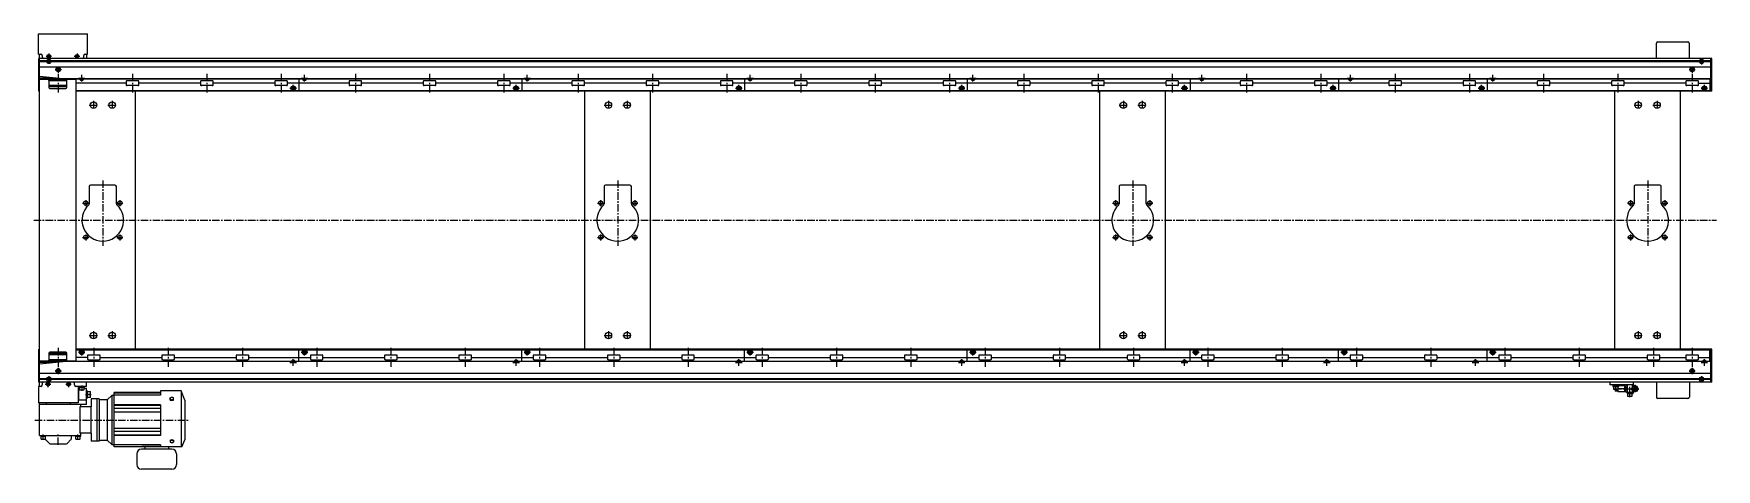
# Model space of a CAD drawing. Extents: x -10 to 4808, y -8 to 1201.
# Drawn here: x 360 to 3951, y 273 to 1201 of the extents above; entities that cross this region are included whole.
import ezdxf

# ---------------------------------------------------------------- set-up
doc = ezdxf.new("R2010")
doc.units = 0
doc.header["$LTSCALE"] = 0.5
doc.linetypes.add('CENTER', pattern=[50.8, 31.75, -6.35, 6.35, -6.35])
doc.layers.add('MSM_CENTER', color=1, linetype='CENTER')
doc.layers.add('MSM_CONTINUOUS', color=7, linetype='CONTINUOUS')

msp = doc.modelspace()

# ---------------------------------------------------------------- linework, layer by layer
at = {"layer": 'MSM_CENTER'}
for p, q in [((386.5, 1152.9), (398.1, 1152.9)), ((392.3, 1158.7), (392.3, 1135.3)), ((446.5, 1152.9), (458.1, 1152.9)), ((452.3, 1158.7), (452.3, 1147.1)), ((385.5, 1142), (399, 1142)), ((405.5, 1124.5), (419, 1124.5)), ((412.3, 1131.3), (412.3, 1117.8)), ((412.3, 1115.5), (412.3, 1075.5)), ((462.3, 1099.2), (462.3, 1113.2)), ((570.8, 1115.5), (570.8, 1075.5)), ((729.3, 1115.5), (729.3, 1075.5)), ((887.8, 1115.5), (887.8, 1075.5)), ((937.8, 1099.2), (937.8, 1113.2)), ((1046.3, 1115.5), (1046.3, 1075.5)), ((1204.8, 1115.5), (1204.8, 1075.5)), ((1363.3, 1115.5), (1363.3, 1075.5)), ((1413.3, 1099.2), (1413.3, 1113.2)), ((1521.8, 1115.5), (1521.8, 1075.5)), ((1680.3, 1115.5), (1680.3, 1075.5)), ((1838.8, 1115.5), (1838.8, 1075.5)), ((1888.8, 1099.2), (1888.8, 1113.2)), ((1997.2, 1115.5), (1997.2, 1075.5)), ((2155.8, 1115.5), (2155.8, 1075.5)), ((2314.3, 1115.5), (2314.3, 1075.5)), ((2364.3, 1099.2), (2364.3, 1113.2)), ((2472.8, 1115.5), (2472.8, 1075.5)), ((2631.3, 1115.5), (2631.3, 1075.5)), ((2789.8, 1115.5), (2789.8, 1075.5)), ((2852.8, 1099.2), (2852.8, 1113.2)), ((2948.3, 1115.5), (2948.3, 1075.5)), ((3106.8, 1115.5), (3106.8, 1075.5)), ((3169.8, 1099.2), (3169.8, 1113.2)), ((3265.3, 1115.5), (3265.3, 1075.5)), ((3423.8, 1115.5), (3423.8, 1075.5)), ((3473.8, 1099.2), (3473.8, 1113.2)), ((3582.3, 1115.5), (3582.3, 1075.5)), ((3740.7, 1115.5), (3740.7, 1075.5)), ((3892.5, 1124.5), (3906, 1124.5)), ((3899.3, 1131.3), (3899.3, 1117.8)), ((3899.3, 1115.5), (3899.3, 1075.5)), ((3912.5, 1142), (3926, 1142)), ((3919.3, 1148.8), (3919.3, 1135.3)), ((455.3, 1106.2), (469.3, 1106.2)), ((906.8, 1084.8), (920.8, 1084.8)), ((913.8, 1077.7), (913.8, 1091.8)), ((930.8, 1106.2), (944.8, 1106.2)), ((1382.3, 1084.8), (1396.3, 1084.8)), ((1389.3, 1077.7), (1389.3, 1091.8)), ((1406.3, 1106.2), (1420.3, 1106.2)), ((1857.8, 1084.8), (1871.8, 1084.8)), ((1864.8, 1077.7), (1864.8, 1091.8)), ((1881.8, 1106.2), (1895.8, 1106.2)), ((2333.3, 1084.8), (2347.3, 1084.8)), ((2340.3, 1077.7), (2340.3, 1091.8)), ((2357.3, 1106.2), (2371.3, 1106.2)), ((2808.8, 1084.8), (2822.8, 1084.8)), ((2815.8, 1077.7), (2815.8, 1091.8)), ((2845.8, 1106.2), (2859.8, 1106.2)), ((3125.8, 1084.8), (3139.8, 1084.8)), ((3132.8, 1077.7), (3132.8, 1091.8)), ((3162.8, 1106.2), (3176.8, 1106.2)), ((3442.8, 1084.8), (3456.8, 1084.8)), ((3449.8, 1077.7), (3449.8, 1091.8)), ((3466.8, 1106.2), (3480.8, 1106.2)), ((3918.3, 1084.8), (3932.3, 1084.8)), ((3925.3, 1077.7), (3925.3, 1091.8)), ((478.3, 1048.9), (496.3, 1048.9)), ((487.3, 1057.9), (487.3, 1039.9)), ((518.3, 1048.9), (536.3, 1048.9)), ((527.3, 1057.9), (527.3, 1039.9)), ((1577.3, 1048.9), (1595.3, 1048.9)), ((1586.3, 1057.9), (1586.3, 1039.9)), ((1617.3, 1048.9), (1635.3, 1048.9)), ((1626.3, 1057.9), (1626.3, 1039.9)), ((2676.3, 1048.9), (2694.3, 1048.9)), ((2685.3, 1057.9), (2685.3, 1039.9)), ((2716.3, 1048.9), (2734.3, 1048.9)), ((2725.3, 1057.9), (2725.3, 1039.9)), ((3775.3, 1048.9), (3793.3, 1048.9)), ((3784.3, 1057.9), (3784.3, 1039.9)), ((3815.3, 1048.9), (3833.3, 1048.9)), ((3824.3, 1057.9), (3824.3, 1039.9)), ((507.3, 888.4), (507.3, 748.9)), ((1606.3, 888.4), (1606.3, 748.9)), ((2705.3, 888.4), (2705.3, 748.9)), ((3804.3, 888.4), (3804.3, 748.9)), ((464.3, 839.9), (477.2, 839.9)), ((470.8, 846.4), (470.8, 833.4)), ((537.3, 839.9), (550.3, 839.9)), ((543.8, 846.4), (543.8, 833.4)), ((1563.3, 839.9), (1576.3, 839.9)), ((1569.8, 846.4), (1569.8, 833.4)), ((1636.3, 839.9), (1649.3, 839.9)), ((1642.8, 846.4), (1642.8, 833.4)), ((2662.3, 839.9), (2675.3, 839.9)), ((2668.8, 846.4), (2668.8, 833.4)), ((2735.3, 839.9), (2748.3, 839.9)), ((2741.8, 846.4), (2741.8, 833.4)), ((3761.3, 839.9), (3774.3, 839.9)), ((3767.8, 846.4), (3767.8, 833.4)), ((3834.3, 839.9), (3847.3, 839.9)), ((3840.8, 846.4), (3840.8, 833.4)), ((359.8, 803.4), (3950.9, 803.4)), ((464.3, 766.9), (477.2, 766.9)), ((470.8, 773.4), (470.8, 760.4)), ((537.3, 766.9), (550.3, 766.9)), ((543.8, 773.4), (543.8, 760.4)), ((1563.3, 766.9), (1576.3, 766.9)), ((1569.8, 773.4), (1569.8, 760.4)), ((1636.3, 766.9), (1649.3, 766.9)), ((1642.8, 773.4), (1642.8, 760.4)), ((2662.3, 766.9), (2675.3, 766.9)), ((2668.8, 773.4), (2668.8, 760.4)), ((2735.3, 766.9), (2748.3, 766.9)), ((2741.8, 773.4), (2741.8, 760.4)), ((3761.3, 766.9), (3774.3, 766.9)), ((3767.8, 773.4), (3767.8, 760.4)), ((3834.3, 766.9), (3847.3, 766.9)), ((3840.8, 773.4), (3840.8, 760.4)), ((478.3, 557.9), (496.3, 557.9)), ((487.3, 566.9), (487.3, 548.9)), ((518.3, 557.9), (536.3, 557.9)), ((527.3, 566.9), (527.3, 548.9)), ((1577.3, 557.9), (1595.3, 557.9)), ((1586.3, 566.9), (1586.3, 548.9)), ((1617.3, 557.9), (1635.3, 557.9)), ((1626.3, 566.9), (1626.3, 548.9)), ((2676.3, 557.9), (2694.3, 557.9)), ((2685.3, 566.9), (2685.3, 548.9)), ((2716.3, 557.9), (2734.3, 557.9)), ((2725.3, 566.9), (2725.3, 548.9)), ((3775.3, 557.9), (3793.3, 557.9)), ((3784.3, 566.9), (3784.3, 548.9)), ((3815.3, 557.9), (3833.3, 557.9)), ((3824.3, 566.9), (3824.3, 548.9)), ((412.3, 531.3), (412.3, 491.3)), ((455.3, 522), (469.3, 522)), ((462.3, 515), (462.3, 529)), ((488.3, 531.3), (488.3, 491.3)), ((646.8, 531.3), (646.8, 491.3)), ((805.3, 531.3), (805.3, 491.3)), ((913.8, 493.5), (913.8, 507.5)), ((930.8, 522), (944.8, 522)), ((937.8, 515), (937.8, 529)), ((963.8, 531.3), (963.8, 491.3)), ((1122.3, 531.3), (1122.3, 491.3)), ((1280.8, 531.3), (1280.8, 491.3)), ((1389.3, 493.5), (1389.3, 507.5)), ((1406.3, 522), (1420.3, 522)), ((1413.3, 515), (1413.3, 529)), ((1439.3, 531.3), (1439.3, 491.3)), ((1597.8, 531.3), (1597.8, 491.3)), ((1756.3, 531.3), (1756.3, 491.3)), ((1864.8, 493.5), (1864.8, 507.5)), ((1881.8, 522), (1895.8, 522)), ((1888.8, 515), (1888.8, 529)), ((1914.8, 531.3), (1914.8, 491.3)), ((2073.3, 531.3), (2073.3, 491.3)), ((2231.8, 531.3), (2231.8, 491.3)), ((2340.3, 493.5), (2340.3, 507.5)), ((2357.3, 522), (2371.3, 522)), ((2364.3, 515), (2364.3, 529)), ((2390.3, 531.3), (2390.3, 491.3)), ((2548.8, 531.3), (2548.8, 491.3)), ((2707.3, 531.3), (2707.3, 491.3)), ((2815.8, 493.5), (2815.8, 507.5)), ((2832.8, 522), (2846.8, 522)), ((2839.8, 515), (2839.8, 529)), ((2865.8, 531.3), (2865.8, 491.3)), ((3024.3, 531.3), (3024.3, 491.3)), ((3119.7, 493.5), (3119.7, 507.5)), ((3149.8, 522), (3163.8, 522)), ((3156.8, 515), (3156.8, 529)), ((3182.8, 531.3), (3182.8, 491.3)), ((3341.3, 531.3), (3341.3, 491.3)), ((3436.8, 493.5), (3436.8, 507.5)), ((3466.8, 522), (3480.8, 522)), ((3473.8, 515), (3473.8, 529)), ((3499.8, 531.3), (3499.8, 491.3)), ((3658.3, 531.3), (3658.3, 491.3)), ((3816.8, 531.3), (3816.8, 491.3)), ((3899.3, 531.3), (3899.3, 491.3)), ((3925.3, 493.5), (3925.3, 507.5)), ((392.3, 471.5), (392.3, 458)), ((405.5, 482.2), (419, 482.2)), ((412.3, 489), (412.3, 475.5)), ((906.8, 500.5), (920.8, 500.5)), ((1382.3, 500.5), (1396.3, 500.5)), ((1857.8, 500.5), (1871.8, 500.5)), ((2333.3, 500.5), (2347.3, 500.5)), ((2808.8, 500.5), (2822.8, 500.5)), ((3112.7, 500.5), (3126.8, 500.5)), ((3429.8, 500.5), (3443.8, 500.5)), ((3892.5, 482.2), (3906, 482.2)), ((3899.3, 489), (3899.3, 475.5)), ((3918.3, 500.5), (3932.3, 500.5)), ((3919.3, 471.5), (3919.3, 458)), ((384.5, 453.9), (396.1, 453.9)), ((385.5, 464.7), (399, 464.7)), ((390.3, 459.7), (390.3, 448.1)), ((428.5, 453.9), (440.1, 453.9)), ((434.3, 459.7), (434.3, 448.1)), ((462.3, 451.4), (462.3, 439.9)), ((470.3, 432.2), (482.8, 432.2)), ((3732.8, 444.4), (3785.7, 444.4)), ((3736.3, 441.3), (3736.3, 454.4)), ((3766.3, 426.3), (3766.3, 454.4)), ((3776.8, 452.9), (3776.8, 435.9)), ((3912.5, 464.7), (3926, 464.7)), ((362.3, 377.7), (692.3, 377.7)), ((380.3, 335.2), (380.3, 346.7)), ((412.3, 324.7), (412.3, 346.7)), ((454.3, 335.2), (454.3, 346.7))]:
    msp.add_line(p, q, dxfattribs=at)
at = {"layer": 'MSM_CONTINUOUS'}
for p, q in [((369.9, 1157.4), (369.9, 1200.9)), ((369.9, 1200.9), (474.9, 1200.9)), ((474.9, 1157.4), (474.9, 1200.9)), ((369.9, 1157.4), (374.9, 1157.4)), ((372.3, 449.4), (372.3, 1157.4)), ((377.9, 1154.4), (377.9, 1151.4)), ((392.3, 1154.3), (391, 1153.6)), ((391, 1152.2), (391, 1153.6)), ((391, 1152.2), (392.3, 1151.5)), ((393.5, 1153.6), (392.3, 1154.3)), ((392.3, 1151.5), (393.5, 1152.2)), ((393.5, 1152.2), (393.5, 1153.6)), ((452.3, 1154.3), (451, 1153.6)), ((451, 1152.2), (451, 1153.6)), ((451, 1152.2), (452.3, 1151.5)), ((453.5, 1153.6), (452.3, 1154.3)), ((452.3, 1151.5), (453.5, 1152.2)), ((453.5, 1152.2), (453.5, 1153.6)), ((466.9, 1151.4), (466.9, 1154.4)), ((469.9, 1157.4), (474.9, 1157.4)), ((472.3, 1157.4), (472.3, 1148.4)), ((3823.3, 1148.4), (3823.3, 1180.4)), ((3826.3, 1183.4), (3890.2, 1183.4)), ((3893.3, 1148.4), (3893.3, 1180.4)), ((3940.9, 1148.4), (370.7, 1148.4)), ((370.7, 1078.4), (370.7, 1148.4)), ((3939.3, 1148.3), (372.3, 1148.3)), ((387.6, 1142.9), (372.3, 1142.9)), ((387.5, 1142), (372.3, 1142)), ((387.6, 1141.2), (372.3, 1141.2)), ((3939.3, 1129.5), (372.3, 1129.5)), ((392.3, 1143.8), (390.8, 1142.9)), ((390.8, 1142.9), (390.8, 1141.2)), ((390.8, 1141.2), (392.3, 1140.3)), ((393.8, 1142.9), (392.3, 1143.8)), ((392.3, 1140.3), (393.8, 1141.2)), ((393.8, 1141.2), (393.8, 1142.9)), ((3914.6, 1142.9), (396.9, 1142.9)), ((3914.6, 1141.2), (396.9, 1141.2)), ((3914.5, 1142), (397, 1142)), ((397.3, 1148.3), (397.3, 1148.4)), ((411.4, 1126), (410.5, 1124.5)), ((410.5, 1124.5), (411.4, 1123)), ((411.4, 1126), (413.1, 1126)), ((411.4, 1123), (413.1, 1123)), ((414, 1124.5), (413.1, 1126)), ((413.1, 1123), (414, 1124.5)), ((427.3, 1148.4), (427.3, 1148.3)), ((3898.4, 1126), (3897.5, 1124.5)), ((3897.5, 1124.5), (3898.4, 1123)), ((3898.4, 1126), (3900.1, 1126)), ((3898.4, 1123), (3900.1, 1123)), ((3901, 1124.5), (3900.1, 1126)), ((3900.1, 1123), (3901, 1124.5)), ((3919.3, 1143.8), (3917.8, 1142.9)), ((3917.8, 1142.9), (3917.8, 1141.2)), ((3917.8, 1141.2), (3919.3, 1140.3)), ((3920.8, 1142.9), (3919.3, 1143.8)), ((3919.3, 1140.3), (3920.8, 1141.2)), ((3920.8, 1141.2), (3920.8, 1142.9)), ((3939.3, 1142.9), (3923.9, 1142.9)), ((3939.3, 1141.2), (3923.9, 1141.2)), ((3939.3, 1142), (3924, 1142)), ((3939.3, 1078.4), (3939.3, 1148.4)), ((3940.9, 1078.4), (3940.9, 1148.4)), ((370.7, 1107.4), (372.3, 1107.4)), ((370.7, 1078.4), (372.3, 1078.4)), ((422.2, 1104.5), (372.3, 1109.5)), ((402.3, 1106.5), (372.3, 1106.5)), ((3939.3, 1104.1), (372.3, 1104.1)), ((450.3, 1103.4), (372.3, 1103.4)), ((398.8, 1101.4), (392.3, 1101.4)), ((392.3, 1101.4), (392.3, 1086.4)), ((430.3, 1100.5), (392.3, 1100.5)), ((430.3, 1090.5), (392.3, 1090.5)), ((392.3, 1089.4), (398.8, 1089.4)), ((430.3, 1087.4), (392.3, 1087.4)), ((393.4, 1101.4), (393.4, 1103.4)), ((393.4, 1087.4), (393.4, 1089.4)), ((394.2, 1084.4), (428.3, 1084.4)), ((3939.3, 1104.5), (422.2, 1104.5)), ((430.3, 1101.4), (425.7, 1101.4)), ((425.7, 1089.4), (430.3, 1089.4)), ((430.3, 1086.4), (430.3, 1101.4)), ((431.1, 1103.4), (431.1, 1103.1)), ((450.3, 502.6), (450.3, 1104.1)), ((557.3, 1095.5), (450.3, 1095.5)), ((3937.3, 1079.4), (450.3, 1079.4)), ((3940.9, 1078.4), (450.3, 1078.4)), ((462.3, 1103.9), (461.9, 1104.1)), ((462.6, 1104.1), (462.3, 1103.9)), ((557.3, 1099.5), (557.3, 1091.5)), ((582.2, 1100.5), (559.3, 1100.5)), ((582.2, 1090.5), (559.3, 1090.5)), ((577.3, 528.4), (577.3, 1078.4)), ((584.2, 1091.5), (584.2, 1099.5)), ((715.8, 1095.5), (584.2, 1095.5)), ((715.8, 1099.5), (715.8, 1091.5)), ((740.7, 1100.5), (717.8, 1100.5)), ((740.7, 1090.5), (717.8, 1090.5)), ((742.7, 1091.5), (742.7, 1099.5)), ((874.3, 1095.5), (742.7, 1095.5)), ((874.3, 1099.5), (874.3, 1091.5)), ((899.2, 1100.5), (876.3, 1100.5)), ((899.2, 1090.5), (876.3, 1090.5)), ((901.2, 1091.5), (901.2, 1099.5)), ((1032.8, 1095.5), (901.2, 1095.5)), ((911.8, 1085.9), (913.8, 1087.1)), ((911.8, 1083.6), (911.8, 1085.9)), ((913.8, 1082.4), (911.8, 1083.6)), ((913.8, 1087.1), (915.8, 1085.9)), ((915.8, 1083.6), (913.8, 1082.4)), ((915.8, 1085.9), (915.8, 1083.6)), ((925.8, 1104.1), (925.8, 1079.4)), ((937.8, 1103.9), (937.4, 1104.1)), ((938.1, 1104.1), (937.8, 1103.9)), ((1032.8, 1099.5), (1032.8, 1091.5)), ((1057.7, 1100.5), (1034.8, 1100.5)), ((1057.7, 1090.5), (1034.8, 1090.5)), ((1059.7, 1091.5), (1059.7, 1099.5)), ((1191.3, 1095.5), (1059.7, 1095.5)), ((1191.3, 1099.5), (1191.3, 1091.5)), ((1216.2, 1100.5), (1193.3, 1100.5)), ((1216.2, 1090.5), (1193.3, 1090.5)), ((1218.2, 1091.5), (1218.2, 1099.5)), ((1349.8, 1095.5), (1218.2, 1095.5)), ((1349.8, 1099.5), (1349.8, 1091.5)), ((1374.7, 1100.5), (1351.8, 1100.5)), ((1374.7, 1090.5), (1351.8, 1090.5)), ((1376.7, 1091.5), (1376.7, 1099.5)), ((1508.3, 1095.5), (1376.7, 1095.5)), ((1387.3, 1085.9), (1389.3, 1087.1)), ((1387.3, 1083.6), (1387.3, 1085.9)), ((1389.3, 1082.4), (1387.3, 1083.6)), ((1389.3, 1087.1), (1391.3, 1085.9)), ((1391.3, 1083.6), (1389.3, 1082.4)), ((1391.3, 1085.9), (1391.3, 1083.6)), ((1401.3, 1104.1), (1401.3, 1079.4)), ((1413.3, 1103.9), (1412.9, 1104.1)), ((1413.6, 1104.1), (1413.3, 1103.9)), ((1508.3, 1099.5), (1508.3, 1091.5)), ((1533.2, 1100.5), (1510.3, 1100.5)), ((1533.2, 1090.5), (1510.3, 1090.5)), ((1535.2, 1091.5), (1535.2, 1099.5)), ((1666.8, 1095.5), (1535.2, 1095.5)), ((1536.3, 528.4), (1536.3, 1078.4)), ((1666.8, 1099.5), (1666.8, 1091.5)), ((1691.7, 1100.5), (1668.8, 1100.5)), ((1691.7, 1090.5), (1668.8, 1090.5)), ((1676.3, 528.4), (1676.3, 1078.4)), ((1693.7, 1091.5), (1693.7, 1099.5)), ((1825.3, 1095.5), (1693.7, 1095.5)), ((1825.3, 1099.5), (1825.3, 1091.5)), ((1850.2, 1100.5), (1827.3, 1100.5)), ((1850.2, 1090.5), (1827.3, 1090.5)), ((1852.2, 1091.5), (1852.2, 1099.5)), ((1983.8, 1095.5), (1852.2, 1095.5)), ((1862.8, 1085.9), (1864.8, 1087.1)), ((1862.8, 1083.6), (1862.8, 1085.9)), ((1864.8, 1082.4), (1862.8, 1083.6)), ((1864.8, 1087.1), (1866.8, 1085.9)), ((1866.8, 1083.6), (1864.8, 1082.4)), ((1866.8, 1085.9), (1866.8, 1083.6)), ((1876.8, 1104.1), (1876.8, 1079.4)), ((1888.8, 1103.9), (1888.4, 1104.1)), ((1889.1, 1104.1), (1888.8, 1103.9)), ((1983.8, 1099.5), (1983.8, 1091.5)), ((2008.7, 1100.5), (1985.8, 1100.5)), ((2008.7, 1090.5), (1985.8, 1090.5)), ((2010.7, 1091.5), (2010.7, 1099.5)), ((2142.3, 1095.5), (2010.7, 1095.5)), ((2142.3, 1099.5), (2142.3, 1091.5)), ((2167.2, 1100.5), (2144.3, 1100.5)), ((2167.2, 1090.5), (2144.3, 1090.5)), ((2169.2, 1091.5), (2169.2, 1099.5)), ((2300.8, 1095.5), (2169.2, 1095.5)), ((2300.8, 1099.5), (2300.8, 1091.5)), ((2325.7, 1100.5), (2302.8, 1100.5)), ((2325.7, 1090.5), (2302.8, 1090.5)), ((2327.7, 1091.5), (2327.7, 1099.5)), ((2459.3, 1095.5), (2327.7, 1095.5)), ((2338.3, 1085.9), (2340.3, 1087.1)), ((2338.3, 1083.6), (2338.3, 1085.9)), ((2340.3, 1082.4), (2338.3, 1083.6)), ((2340.3, 1087.1), (2342.3, 1085.9)), ((2342.3, 1083.6), (2340.3, 1082.4)), ((2342.3, 1085.9), (2342.3, 1083.6)), ((2352.3, 1104.1), (2352.3, 1079.4)), ((2364.3, 1103.9), (2363.9, 1104.1)), ((2364.6, 1104.1), (2364.3, 1103.9)), ((2459.3, 1099.5), (2459.3, 1091.5)), ((2484.2, 1100.5), (2461.3, 1100.5)), ((2484.2, 1090.5), (2461.3, 1090.5)), ((2486.2, 1091.5), (2486.2, 1099.5)), ((2617.8, 1095.5), (2486.2, 1095.5)), ((2617.8, 1099.5), (2617.8, 1091.5)), ((2642.7, 1100.5), (2619.8, 1100.5)), ((2642.7, 1090.5), (2619.8, 1090.5)), ((2635.3, 528.4), (2635.3, 1078.4)), ((2644.7, 1091.5), (2644.7, 1099.5)), ((2776.3, 1095.5), (2644.7, 1095.5)), ((2775.3, 528.4), (2775.3, 1078.4)), ((2776.3, 1099.5), (2776.3, 1091.5)), ((2801.2, 1100.5), (2778.3, 1100.5)), ((2801.2, 1090.5), (2778.3, 1090.5)), ((2803.2, 1091.5), (2803.2, 1099.5)), ((2934.8, 1095.5), (2803.2, 1095.5)), ((2813.8, 1085.9), (2815.8, 1087.1)), ((2813.8, 1083.6), (2813.8, 1085.9)), ((2815.8, 1082.4), (2813.8, 1083.6)), ((2815.8, 1087.1), (2817.8, 1085.9)), ((2817.8, 1083.6), (2815.8, 1082.4)), ((2817.8, 1085.9), (2817.8, 1083.6)), ((2827.8, 1104.1), (2827.8, 1079.4)), ((2852.8, 1103.9), (2852.4, 1104.1)), ((2853.1, 1104.1), (2852.8, 1103.9)), ((2934.8, 1099.5), (2934.8, 1091.5)), ((2959.7, 1100.5), (2936.8, 1100.5)), ((2959.7, 1090.5), (2936.8, 1090.5)), ((2961.7, 1091.5), (2961.7, 1099.5)), ((3093.3, 1095.5), (2961.7, 1095.5)), ((3093.3, 1099.5), (3093.3, 1091.5)), ((3118.2, 1100.5), (3095.3, 1100.5)), ((3118.2, 1090.5), (3095.3, 1090.5)), ((3120.2, 1091.5), (3120.2, 1099.5)), ((3251.8, 1095.5), (3120.2, 1095.5)), ((3130.8, 1085.9), (3132.8, 1087.1)), ((3130.8, 1083.6), (3130.8, 1085.9)), ((3132.8, 1082.4), (3130.8, 1083.6)), ((3132.8, 1087.1), (3134.8, 1085.9)), ((3134.8, 1083.6), (3132.8, 1082.4)), ((3134.8, 1085.9), (3134.8, 1083.6)), ((3144.8, 1104.1), (3144.8, 1079.4)), ((3169.8, 1103.9), (3169.4, 1104.1)), ((3170.1, 1104.1), (3169.8, 1103.9)), ((3251.8, 1099.5), (3251.8, 1091.5)), ((3276.7, 1100.5), (3253.8, 1100.5)), ((3276.7, 1090.5), (3253.8, 1090.5)), ((3278.7, 1091.5), (3278.7, 1099.5)), ((3410.3, 1095.5), (3278.7, 1095.5)), ((3410.3, 1099.5), (3410.3, 1091.5)), ((3435.2, 1100.5), (3412.3, 1100.5)), ((3435.2, 1090.5), (3412.3, 1090.5)), ((3437.2, 1091.5), (3437.2, 1099.5)), ((3568.8, 1095.5), (3437.2, 1095.5)), ((3447.8, 1085.9), (3449.8, 1087.1)), ((3447.8, 1083.6), (3447.8, 1085.9)), ((3449.8, 1082.4), (3447.8, 1083.6)), ((3449.8, 1087.1), (3451.8, 1085.9)), ((3451.8, 1083.6), (3449.8, 1082.4)), ((3451.8, 1085.9), (3451.8, 1083.6)), ((3461.8, 1104.1), (3461.8, 1079.4)), ((3473.8, 1103.9), (3473.4, 1104.1)), ((3474.1, 1104.1), (3473.8, 1103.9)), ((3568.8, 1099.5), (3568.8, 1091.5)), ((3593.7, 1100.5), (3570.8, 1100.5)), ((3593.7, 1090.5), (3570.8, 1090.5)), ((3595.7, 1091.5), (3595.7, 1099.5)), ((3727.3, 1095.5), (3595.7, 1095.5)), ((3727.3, 1099.5), (3727.3, 1091.5)), ((3752.2, 1100.5), (3729.3, 1100.5)), ((3752.2, 1090.5), (3729.3, 1090.5)), ((3734.3, 528.4), (3734.3, 1078.4)), ((3754.2, 1091.5), (3754.2, 1099.5)), ((3885.8, 1095.5), (3754.2, 1095.5)), ((3874.3, 528.4), (3874.3, 1078.4)), ((3885.8, 1099.5), (3885.8, 1091.5)), ((3910.7, 1100.5), (3887.8, 1100.5)), ((3910.7, 1090.5), (3887.8, 1090.5)), ((3912.7, 1091.5), (3912.7, 1099.5)), ((3912.7, 1095.5), (3937.3, 1095.5)), ((3923.3, 1085.9), (3925.3, 1087.1)), ((3923.3, 1083.6), (3923.3, 1085.9)), ((3925.3, 1082.4), (3923.3, 1083.6)), ((3925.3, 1087.1), (3927.3, 1085.9)), ((3927.3, 1083.6), (3925.3, 1082.4)), ((3927.3, 1085.9), (3927.3, 1083.6)), ((3937.3, 1104.1), (3937.3, 1079.4)), ((3939.3, 1103.4), (3937.3, 1103.4)), ((3939.3, 1101.4), (3937.3, 1101.4)), ((3939.3, 1089.4), (3937.3, 1089.4)), ((3939.3, 1087.4), (3937.3, 1087.4)), ((3939.3, 1081.9), (3937.3, 1081.9)), ((3940.9, 1107.4), (3939.3, 1107.4)), ((478.3, 875.4), (478.3, 838.5)), ((533.3, 878.4), (481.2, 878.4)), ((536.3, 838.5), (536.3, 875.4)), ((1577.3, 875.4), (1577.3, 838.5)), ((1632.3, 878.4), (1580.3, 878.4)), ((1635.3, 838.5), (1635.3, 875.4)), ((2676.3, 875.4), (2676.3, 838.5)), ((2731.3, 878.4), (2679.3, 878.4)), ((2734.3, 838.5), (2734.3, 875.4)), ((3775.3, 875.4), (3775.3, 838.5)), ((3830.3, 878.4), (3778.3, 878.4)), ((3833.3, 838.5), (3833.3, 875.4)), ((370.7, 528.4), (372.3, 528.4)), ((370.7, 458.4), (370.7, 528.4)), ((450.3, 503.4), (372.3, 503.4)), ((392.3, 520.4), (392.3, 505.4)), ((430.3, 519.4), (392.3, 519.4)), ((392.3, 517.4), (398.8, 517.4)), ((430.3, 516.3), (392.3, 516.3)), ((430.3, 506.3), (392.3, 506.3)), ((398.8, 505.4), (392.3, 505.4)), ((393.4, 519.4), (393.4, 517.4)), ((393.4, 505.4), (393.4, 503.4)), ((428.3, 522.4), (394.2, 522.4)), ((425.7, 517.4), (430.3, 517.4)), ((430.3, 505.4), (425.7, 505.4)), ((430.3, 505.4), (430.3, 520.4)), ((431.1, 503.4), (431.1, 503.7)), ((3940.9, 528.4), (450.3, 528.4)), ((450.3, 527.4), (3937.3, 527.4)), ((474.8, 511.3), (450.3, 511.3)), ((460.3, 523.2), (462.3, 524.4)), ((460.3, 520.9), (460.3, 523.2)), ((462.3, 519.7), (460.3, 520.9)), ((462.3, 524.4), (464.3, 523.2)), ((464.3, 520.9), (462.3, 519.7)), ((464.3, 523.2), (464.3, 520.9)), ((474.8, 515.3), (474.8, 507.3)), ((476.8, 516.3), (499.7, 516.3)), ((476.8, 506.3), (499.7, 506.3)), ((501.7, 507.3), (501.7, 515.3)), ((501.7, 511.3), (633.3, 511.3)), ((633.3, 515.3), (633.3, 507.3)), ((635.3, 516.3), (658.2, 516.3)), ((635.3, 506.3), (658.2, 506.3)), ((660.2, 507.3), (660.2, 515.3)), ((660.2, 511.3), (791.8, 511.3)), ((791.8, 515.3), (791.8, 507.3)), ((793.8, 516.3), (816.7, 516.3)), ((793.8, 506.3), (816.7, 506.3)), ((818.7, 507.3), (818.7, 515.3)), ((818.7, 511.3), (950.3, 511.3)), ((913.4, 502.6), (913.8, 502.9)), ((913.8, 502.9), (914.1, 502.6)), ((925.8, 502.6), (925.8, 527.4)), ((935.8, 523.2), (937.8, 524.4)), ((935.8, 520.9), (935.8, 523.2)), ((937.8, 519.7), (935.8, 520.9)), ((937.8, 524.4), (939.8, 523.2)), ((939.8, 520.9), (937.8, 519.7)), ((939.8, 523.2), (939.8, 520.9)), ((950.3, 515.3), (950.3, 507.3)), ((952.3, 516.3), (975.2, 516.3)), ((952.3, 506.3), (975.2, 506.3)), ((977.2, 507.3), (977.2, 515.3)), ((977.2, 511.3), (1108.8, 511.3)), ((1108.8, 515.3), (1108.8, 507.3)), ((1110.8, 516.3), (1133.7, 516.3)), ((1110.8, 506.3), (1133.7, 506.3)), ((1135.7, 507.3), (1135.7, 515.3)), ((1135.7, 511.3), (1267.3, 511.3)), ((1267.3, 515.3), (1267.3, 507.3)), ((1269.3, 516.3), (1292.2, 516.3)), ((1269.3, 506.3), (1292.2, 506.3)), ((1294.2, 507.3), (1294.2, 515.3)), ((1294.2, 511.3), (1425.8, 511.3)), ((1388.9, 502.6), (1389.3, 502.9)), ((1389.3, 502.9), (1389.6, 502.6)), ((1401.3, 502.6), (1401.3, 527.4)), ((1411.3, 523.2), (1413.3, 524.4)), ((1411.3, 520.9), (1411.3, 523.2)), ((1413.3, 519.7), (1411.3, 520.9)), ((1413.3, 524.4), (1415.3, 523.2)), ((1415.3, 520.9), (1413.3, 519.7)), ((1415.3, 523.2), (1415.3, 520.9)), ((1425.8, 515.3), (1425.8, 507.3)), ((1427.8, 516.3), (1450.7, 516.3)), ((1427.8, 506.3), (1450.7, 506.3)), ((1452.7, 507.3), (1452.7, 515.3)), ((1452.7, 511.3), (1584.3, 511.3)), ((1584.3, 515.3), (1584.3, 507.3)), ((1586.3, 516.3), (1609.2, 516.3)), ((1586.3, 506.3), (1609.2, 506.3)), ((1611.2, 507.3), (1611.2, 515.3)), ((1611.2, 511.3), (1742.8, 511.3)), ((1742.8, 515.3), (1742.8, 507.3)), ((1744.8, 516.3), (1767.7, 516.3)), ((1744.8, 506.3), (1767.7, 506.3)), ((1769.7, 507.3), (1769.7, 515.3)), ((1769.7, 511.3), (1901.3, 511.3)), ((1864.4, 502.6), (1864.8, 502.9)), ((1864.8, 502.9), (1865.1, 502.6)), ((1876.8, 502.6), (1876.8, 527.4)), ((1886.8, 523.2), (1888.8, 524.4)), ((1886.8, 520.9), (1886.8, 523.2)), ((1888.8, 519.7), (1886.8, 520.9)), ((1888.8, 524.4), (1890.8, 523.2)), ((1890.8, 520.9), (1888.8, 519.7)), ((1890.8, 523.2), (1890.8, 520.9)), ((1901.3, 515.3), (1901.3, 507.3)), ((1903.3, 516.3), (1926.2, 516.3)), ((1903.3, 506.3), (1926.2, 506.3)), ((1928.2, 507.3), (1928.2, 515.3)), ((1928.2, 511.3), (2059.8, 511.3)), ((2059.8, 515.3), (2059.8, 507.3)), ((2061.8, 516.3), (2084.7, 516.3)), ((2061.8, 506.3), (2084.7, 506.3)), ((2086.7, 507.3), (2086.7, 515.3)), ((2086.7, 511.3), (2218.3, 511.3)), ((2218.3, 515.3), (2218.3, 507.3)), ((2220.3, 516.3), (2243.2, 516.3)), ((2220.3, 506.3), (2243.2, 506.3)), ((2245.2, 507.3), (2245.2, 515.3)), ((2245.2, 511.3), (2376.8, 511.3)), ((2339.9, 502.6), (2340.3, 502.9)), ((2340.3, 502.9), (2340.6, 502.6)), ((2352.3, 502.6), (2352.3, 527.4)), ((2362.3, 523.2), (2364.3, 524.4)), ((2362.3, 520.9), (2362.3, 523.2)), ((2364.3, 519.7), (2362.3, 520.9)), ((2364.3, 524.4), (2366.3, 523.2)), ((2366.3, 520.9), (2364.3, 519.7)), ((2366.3, 523.2), (2366.3, 520.9)), ((2376.8, 515.3), (2376.8, 507.3)), ((2378.8, 516.3), (2401.7, 516.3)), ((2378.8, 506.3), (2401.7, 506.3)), ((2403.7, 507.3), (2403.7, 515.3)), ((2403.7, 511.3), (2535.3, 511.3)), ((2535.3, 515.3), (2535.3, 507.3)), ((2537.3, 516.3), (2560.2, 516.3)), ((2537.3, 506.3), (2560.2, 506.3)), ((2562.2, 507.3), (2562.2, 515.3)), ((2562.2, 511.3), (2693.8, 511.3)), ((2693.8, 515.3), (2693.8, 507.3)), ((2695.8, 516.3), (2718.7, 516.3)), ((2695.8, 506.3), (2718.7, 506.3)), ((2720.7, 507.3), (2720.7, 515.3)), ((2720.7, 511.3), (2852.3, 511.3)), ((2815.4, 502.6), (2815.8, 502.9)), ((2815.8, 502.9), (2816.1, 502.6)), ((2827.8, 502.6), (2827.8, 527.4)), ((2837.8, 523.2), (2839.8, 524.4)), ((2837.8, 520.9), (2837.8, 523.2)), ((2839.8, 519.7), (2837.8, 520.9)), ((2839.8, 524.4), (2841.8, 523.2)), ((2841.8, 520.9), (2839.8, 519.7)), ((2841.8, 523.2), (2841.8, 520.9)), ((2852.3, 515.3), (2852.3, 507.3)), ((2854.3, 516.3), (2877.2, 516.3)), ((2854.3, 506.3), (2877.2, 506.3)), ((2879.2, 507.3), (2879.2, 515.3)), ((2879.2, 511.3), (3010.8, 511.3)), ((3010.8, 515.3), (3010.8, 507.3)), ((3012.8, 516.3), (3035.7, 516.3)), ((3012.8, 506.3), (3035.7, 506.3)), ((3037.7, 507.3), (3037.7, 515.3)), ((3037.7, 511.3), (3169.3, 511.3)), ((3119.4, 502.6), (3119.7, 502.9)), ((3119.7, 502.9), (3120.1, 502.6)), ((3144.8, 502.6), (3144.8, 527.4)), ((3154.8, 523.2), (3156.8, 524.4)), ((3154.8, 520.9), (3154.8, 523.2)), ((3156.8, 519.7), (3154.8, 520.9)), ((3156.8, 524.4), (3158.8, 523.2)), ((3158.8, 520.9), (3156.8, 519.7)), ((3158.8, 523.2), (3158.8, 520.9)), ((3169.3, 515.3), (3169.3, 507.3)), ((3171.3, 516.3), (3194.2, 516.3)), ((3171.3, 506.3), (3194.2, 506.3)), ((3196.2, 507.3), (3196.2, 515.3)), ((3196.2, 511.3), (3327.8, 511.3)), ((3327.8, 515.3), (3327.8, 507.3)), ((3329.8, 516.3), (3352.7, 516.3)), ((3329.8, 506.3), (3352.7, 506.3)), ((3354.7, 507.3), (3354.7, 515.3)), ((3354.7, 511.3), (3486.3, 511.3)), ((3436.4, 502.6), (3436.8, 502.9)), ((3436.8, 502.9), (3437.1, 502.6)), ((3461.8, 502.6), (3461.8, 527.4)), ((3471.8, 523.2), (3473.8, 524.4)), ((3471.8, 520.9), (3471.8, 523.2)), ((3473.8, 519.7), (3471.8, 520.9)), ((3473.8, 524.4), (3475.8, 523.2)), ((3475.8, 520.9), (3473.8, 519.7)), ((3475.8, 523.2), (3475.8, 520.9)), ((3486.3, 515.3), (3486.3, 507.3)), ((3488.3, 516.3), (3511.2, 516.3)), ((3488.3, 506.3), (3511.2, 506.3)), ((3513.2, 507.3), (3513.2, 515.3)), ((3513.2, 511.3), (3644.8, 511.3)), ((3644.8, 515.3), (3644.8, 507.3)), ((3646.8, 516.3), (3669.7, 516.3)), ((3646.8, 506.3), (3669.7, 506.3)), ((3671.7, 507.3), (3671.7, 515.3)), ((3671.7, 511.3), (3803.3, 511.3)), ((3803.3, 515.3), (3803.3, 507.3)), ((3805.3, 516.3), (3828.2, 516.3)), ((3805.3, 506.3), (3828.2, 506.3)), ((3830.2, 507.3), (3830.2, 515.3)), ((3830.2, 511.3), (3885.8, 511.3)), ((3885.8, 515.3), (3885.8, 507.3)), ((3887.8, 516.3), (3910.7, 516.3)), ((3887.8, 506.3), (3910.7, 506.3)), ((3912.7, 507.3), (3912.7, 515.3)), ((3912.7, 511.3), (3937.3, 511.3)), ((3924.9, 502.6), (3925.3, 502.9)), ((3925.3, 502.9), (3925.6, 502.6)), ((3937.3, 502.6), (3937.3, 527.4)), ((3939.3, 524.9), (3937.3, 524.9)), ((3939.3, 519.4), (3937.3, 519.4)), ((3939.3, 517.4), (3937.3, 517.4)), ((3939.3, 505.4), (3937.3, 505.4)), ((3939.3, 503.4), (3937.3, 503.4)), ((3939.3, 458.4), (3939.3, 528.4)), ((3940.9, 458.4), (3940.9, 528.4)), ((370.7, 499.4), (372.3, 499.4)), ((3939.3, 502.6), (372.3, 502.6)), ((372.3, 497.2), (422.2, 502.2)), ((402.3, 500.2), (372.3, 500.2)), ((3939.3, 477.2), (372.3, 477.2)), ((411.4, 483.7), (410.5, 482.2)), ((410.5, 482.2), (411.4, 480.7)), ((413.1, 483.7), (411.4, 483.7)), ((413.1, 480.7), (411.4, 480.7)), ((414, 482.2), (413.1, 483.7)), ((413.1, 480.7), (414, 482.2)), ((3939.3, 502.2), (422.2, 502.2)), ((3898.4, 483.7), (3897.5, 482.2)), ((3897.5, 482.2), (3898.4, 480.7)), ((3900.1, 483.7), (3898.4, 483.7)), ((3900.1, 480.7), (3898.4, 480.7)), ((3901, 482.2), (3900.1, 483.7)), ((3900.1, 480.7), (3901, 482.2)), ((3940.9, 499.4), (3939.3, 499.4)), ((374.8, 449.4), (369.8, 449.4)), ((369.8, 449.4), (369.8, 414.4)), ((3940.9, 458.4), (370.7, 458.4)), ((387.6, 465.6), (372.3, 465.6)), ((387.5, 464.7), (372.3, 464.7)), ((387.6, 463.9), (372.3, 463.9)), ((3939.3, 458.4), (372.3, 458.4)), ((377.7, 455.4), (377.7, 452.4)), ((390.3, 455.3), (389, 454.6)), ((389, 454.6), (389, 453.2)), ((389, 453.2), (390.3, 452.5)), ((391.5, 454.6), (390.3, 455.3)), ((390.3, 452.5), (391.5, 453.2)), ((392.3, 466.5), (390.8, 465.6)), ((390.8, 465.6), (390.8, 463.9)), ((390.8, 463.9), (392.3, 463)), ((391.5, 454.6), (391.5, 453.2)), ((393.8, 465.6), (392.3, 466.5)), ((392.3, 463), (393.8, 463.9)), ((393.8, 463.9), (393.8, 465.6)), ((3914.6, 465.6), (396.9, 465.6)), ((3914.6, 463.9), (396.9, 463.9)), ((3914.5, 464.7), (397, 464.7)), ((397.3, 458.4), (397.3, 458.4)), ((427.3, 458.4), (427.3, 458.4)), ((434.3, 455.3), (433, 454.6)), ((433, 454.6), (433, 453.2)), ((433, 453.2), (434.3, 452.5)), ((435.5, 454.6), (434.3, 455.3)), ((434.3, 452.5), (435.5, 453.2)), ((435.5, 454.6), (435.5, 453.2)), ((446.8, 452.4), (446.8, 455.4)), ((472.3, 449.4), (449.8, 449.4)), ((454.8, 449.4), (454.8, 414.4)), ((456.2, 449.4), (456.2, 447.9)), ((456.2, 447.9), (468.4, 447.9)), ((456.3, 419.7), (456.3, 447.9)), ((457.3, 444.7), (456.3, 444.7)), ((457.3, 447.9), (457.3, 442.5)), ((457.9, 441.9), (466.7, 441.9)), ((467.3, 442.5), (467.3, 447.9)), ((472.3, 444.7), (467.3, 444.7)), ((468.4, 447.9), (468.4, 449.4)), ((472.3, 449.4), (472.3, 458.4)), ((472.3, 419.8), (472.3, 444.7)), ((474.3, 439.9), (472.3, 439.9)), ((474.3, 439.9), (474.3, 424.5)), ((474.3, 438.7), (480.7, 438.7)), ((480.3, 432.2), (474.3, 432.2)), ((480.7, 438.7), (480.7, 425.7)), ((630.3, 436.2), (531.3, 436.2)), ((531.3, 320.7), (531.3, 436.2)), ((531.3, 436), (630.3, 436)), ((674.3, 439.7), (630.3, 439.7)), ((630.3, 439.7), (630.3, 430.5)), ((682.3, 419.7), (674.3, 439.7)), ((674.3, 439.7), (674.3, 320.7)), ((3723.3, 458.4), (3723.3, 452.4)), ((3773.3, 452.4), (3723.3, 452.4)), ((3730, 452.4), (3730, 450.8)), ((3730, 450.8), (3742.5, 450.8)), ((3730.2, 450.8), (3730.2, 449.3)), ((3730.2, 449.3), (3742.4, 449.3)), ((3731.3, 449.3), (3731.3, 443.8)), ((3731.8, 443.3), (3740.7, 443.3)), ((3734.8, 443.3), (3734.8, 440)), ((3738.8, 439.4), (3734.9, 439.4)), ((3738.8, 443.3), (3738.8, 439.4)), ((3738.8, 440.1), (3740.3, 440.1)), ((3740.3, 443.3), (3740.3, 439.4)), ((3740.3, 439.4), (3740.7, 439.4)), ((3740.7, 443.3), (3740.7, 438.4)), ((3740.7, 438.4), (3755.3, 438.4)), ((3741.3, 443.8), (3741.3, 449.3)), ((3754.7, 444.4), (3741.3, 444.4)), ((3742.4, 449.3), (3742.4, 450.8)), ((3755.3, 450.4), (3742.4, 450.4)), ((3742.5, 450.8), (3742.5, 452.4)), ((3755.3, 450.4), (3755.3, 438.4)), ((3756.8, 449.4), (3755.3, 449.4)), ((3755.3, 439.4), (3756.8, 439.4)), ((3760.3, 450.9), (3756.8, 450.9)), ((3756.8, 450.9), (3756.8, 437.9)), ((3760.3, 446.4), (3756.8, 446.4)), ((3760.3, 442.4), (3756.8, 442.4)), ((3756.8, 437.9), (3760.3, 437.9)), ((3760, 437.4), (3774.8, 437.4)), ((3760, 437.4), (3760, 435.8)), ((3760, 435.8), (3772.5, 435.8)), ((3760.2, 435.8), (3760.2, 434.3)), ((3760.2, 434.3), (3772.4, 434.3)), ((3760.3, 452.4), (3760.3, 437.4)), ((3761.3, 434.3), (3761.3, 428.9)), ((3769.8, 444.4), (3773.3, 450.4)), ((3773.3, 438.4), (3769.8, 444.4)), ((3771, 444.4), (3773.9, 449.4)), ((3773.9, 439.4), (3771, 444.4)), ((3771.3, 428.9), (3771.3, 434.3)), ((3773.3, 433.4), (3771.3, 433.4)), ((3772.2, 448.6), (3772.2, 452.4)), ((3772.2, 451.4), (3774.8, 451.4)), ((3772.2, 437.4), (3772.2, 440.2)), ((3772.4, 434.3), (3772.4, 435.8)), ((3772.5, 435.8), (3772.5, 437.4)), ((3772.5, 436.4), (3772.8, 436.4)), ((3772.8, 433.4), (3772.8, 436.4)), ((3773.3, 458.4), (3773.3, 452.4)), ((3773.3, 450.4), (3780.2, 450.4)), ((3780.2, 438.4), (3773.3, 438.4)), ((3773.3, 433.4), (3773.3, 437.4)), ((3773.9, 449.4), (3779.6, 449.4)), ((3779.6, 439.4), (3773.9, 439.4)), ((3774.8, 450.6), (3774.8, 451.4)), ((3774.8, 437.4), (3774.8, 438.4)), ((3779.6, 449.4), (3782.5, 444.4)), ((3782.5, 444.4), (3779.6, 439.4)), ((3780.2, 450.4), (3783.7, 444.4)), ((3783.7, 444.4), (3780.2, 438.4)), ((3823.3, 458.4), (3823.3, 426.4)), ((3893.3, 458.4), (3893.3, 426.4)), ((3919.3, 466.5), (3917.8, 465.6)), ((3917.8, 465.6), (3917.8, 463.9)), ((3917.8, 463.9), (3919.3, 463)), ((3920.8, 465.6), (3919.3, 466.5)), ((3919.3, 463), (3920.8, 463.9)), ((3920.8, 463.9), (3920.8, 465.6)), ((3939.3, 465.6), (3923.9, 465.6)), ((3939.3, 463.9), (3923.9, 463.9)), ((3939.3, 464.7), (3924, 464.7)), ((454.8, 414.4), (369.8, 414.4)), ((372.3, 344.7), (372.3, 414.4)), ((472.3, 410.7), (372.3, 410.7)), ((386.3, 414.4), (386.3, 410.7)), ((438.3, 410.7), (438.3, 414.4)), ((472.3, 419.7), (454.8, 419.7)), ((482.7, 405.7), (458.1, 405.7)), ((458.1, 405.7), (458.1, 349.7)), ((460.3, 405.7), (460.3, 410.7)), ((472.2, 419.7), (472.2, 419.8)), ((472.2, 419.8), (472.3, 419.8)), ((472.3, 424.5), (474.3, 424.5)), ((472.3, 410.7), (472.3, 419.7)), ((480.7, 425.7), (474.3, 425.7)), ((482.2, 422.7), (482.2, 405.7)), ((499.3, 422.7), (482.2, 422.7)), ((482.7, 349.7), (482.7, 405.7)), ((494.3, 422.7), (494.3, 332.7)), ((499.3, 422.7), (499.3, 332.7)), ((516.3, 420.7), (499.3, 420.7)), ((526.3, 429.7), (516.3, 420.7)), ((516.3, 420.7), (516.3, 334.7)), ((531.3, 429.7), (526.3, 429.7)), ((526.3, 429.7), (526.3, 325.7)), ((630.3, 430.5), (531.3, 430.5)), ((630.3, 410.4), (531.3, 410.4)), ((630.3, 409), (531.3, 409)), ((630.3, 402.3), (531.3, 402.3)), ((531.3, 395.5), (630.3, 395.5)), ((630.3, 410.4), (630.3, 345.1)), ((651.3, 425.1), (654.8, 426.3)), ((651.3, 420.4), (651.3, 425.1)), ((651.3, 422), (654.8, 420.6)), ((651.3, 420.4), (654.8, 419)), ((654.8, 426.3), (658.3, 425.1)), ((654.8, 420.6), (658.3, 422)), ((654.8, 419), (654.8, 420.6)), ((654.8, 419), (658.3, 420.4)), ((658.3, 420.4), (658.3, 425.1)), ((682.3, 419.7), (682.3, 335.7)), ((3761.9, 428.3), (3770.7, 428.3)), ((3890.2, 423.4), (3826.3, 423.4)), ((630.3, 360), (531.3, 360)), ((372.3, 344.7), (460.4, 344.7)), ((374.2, 344.7), (374.2, 343.2)), ((374.2, 343.2), (384.3, 343.2)), ((375.3, 343.2), (375.3, 337.8)), ((375.9, 337.2), (384.3, 337.2)), ((384.3, 344.7), (384.3, 338)), ((385.1, 335.9), (393.4, 327.6)), ((395.5, 326.7), (429, 326.7)), ((431.1, 327.6), (439.4, 335.9)), ((440.3, 338), (440.3, 344.7)), ((448.2, 344.7), (448.2, 343.2)), ((448.2, 343.2), (460.4, 343.2)), ((449.3, 343.2), (449.3, 337.8)), ((449.9, 337.2), (458.6, 337.2)), ((482.7, 349.7), (458.1, 349.7)), ((459.3, 337.8), (459.3, 343.2)), ((460.3, 344.7), (460.3, 349.7)), ((460.4, 343.2), (460.4, 344.7)), ((482.2, 349.7), (482.2, 332.7)), ((499.3, 332.7), (482.2, 332.7)), ((499.3, 334.7), (516.3, 334.7)), ((516.3, 334.7), (526.3, 325.7)), ((526.3, 325.7), (531.3, 325.7)), ((630.3, 353.2), (531.3, 353.2)), ((531.3, 346.5), (630.3, 346.5)), ((630.3, 345.1), (531.3, 345.1)), ((630.3, 325), (531.3, 325)), ((630.3, 325), (630.3, 320.7)), ((651.3, 335.1), (654.8, 336.5)), ((651.3, 335.1), (651.3, 330.4)), ((651.3, 333.5), (654.8, 334.9)), ((651.3, 330.4), (654.8, 329.2)), ((654.8, 336.5), (658.3, 335.1)), ((654.8, 336.5), (654.8, 334.9)), ((654.8, 334.9), (658.3, 333.5)), ((654.8, 329.2), (658.3, 330.4)), ((658.3, 335.1), (658.3, 330.4)), ((676.2, 320.7), (682.3, 335.7)), ((676.2, 320.7), (531.3, 320.7)), ((579.8, 305.7), (579.8, 282.7)), ((654.8, 315.7), (589.8, 315.7)), ((591.5, 322.1), (591.5, 320.7)), ((591.5, 322.1), (630.3, 322.1)), ((597.3, 320.7), (597.3, 315.7)), ((647.3, 320.7), (647.3, 315.7)), ((664.8, 305.7), (664.8, 282.7)), ((654.8, 272.7), (589.8, 272.7))]:
    msp.add_line(p, q, dxfattribs=at)
for centre, radius in [((392.3, 1152.9), 3.8), ((392.3, 1152.9), 2.53), ((452.3, 1152.9), 3.8), ((452.3, 1152.9), 2.53), ((392.3, 1142), 4.75), ((392.3, 1142), 3.13), ((412.3, 1124.5), 4.75), ((412.3, 1124.5), 3.13), ((3899.3, 1124.5), 4.75), ((3899.3, 1124.5), 3.13), ((3919.3, 1142), 4.75), ((3919.3, 1142), 3.13), ((913.8, 1084.8), 5), ((913.8, 1084.8), 4.25), ((1389.3, 1084.8), 5), ((1389.3, 1084.8), 4.25), ((1864.8, 1084.8), 5), ((1864.8, 1084.8), 4.25), ((2340.3, 1084.8), 5), ((2340.3, 1084.8), 4.25), ((2815.8, 1084.8), 5), ((2815.8, 1084.8), 4.25), ((3132.8, 1084.8), 5), ((3132.8, 1084.8), 4.25), ((3449.8, 1084.8), 5), ((3449.8, 1084.8), 4.25), ((3925.3, 1084.8), 5), ((3925.3, 1084.8), 4.25), ((487.3, 1048.9), 7), ((527.3, 1048.9), 7), ((1586.3, 1048.9), 7), ((1626.3, 1048.9), 7), ((2685.3, 1048.9), 7), ((2725.3, 1048.9), 7), ((3784.3, 1048.9), 7), ((3824.3, 1048.9), 7), ((470.8, 839.9), 4.5), ((543.8, 839.9), 4.5), ((1569.8, 839.9), 4.5), ((1642.8, 839.9), 4.5), ((2668.8, 839.9), 4.5), ((2741.8, 839.9), 4.5), ((3767.8, 839.9), 4.5), ((3840.8, 839.9), 4.5), ((470.8, 766.9), 4.5), ((543.8, 766.9), 4.5), ((1569.8, 766.9), 4.5), ((1642.8, 766.9), 4.5), ((2668.8, 766.9), 4.5), ((2741.8, 766.9), 4.5), ((3767.8, 766.9), 4.5), ((3840.8, 766.9), 4.5), ((487.3, 557.9), 7), ((527.3, 557.9), 7), ((1586.3, 557.9), 7), ((1626.3, 557.9), 7), ((2685.3, 557.9), 7), ((2725.3, 557.9), 7), ((3784.3, 557.9), 7), ((3824.3, 557.9), 7), ((462.3, 522), 5), ((462.3, 522), 4.25), ((937.8, 522), 5), ((937.8, 522), 4.25), ((1413.3, 522), 5), ((1413.3, 522), 4.25), ((1888.8, 522), 5), ((1888.8, 522), 4.25), ((2364.3, 522), 5), ((2364.3, 522), 4.25), ((2839.8, 522), 5), ((2839.8, 522), 4.25), ((3156.8, 522), 5), ((3156.8, 522), 4.25), ((3473.8, 522), 5), ((3473.8, 522), 4.25), ((392.3, 464.7), 4.75), ((392.3, 464.7), 3.13), ((412.3, 482.2), 4.75), ((412.3, 482.2), 3.13), ((3899.3, 482.2), 4.75), ((3899.3, 482.2), 3.13), ((3919.3, 464.7), 4.75), ((3919.3, 464.7), 3.13), ((390.3, 453.9), 3.8), ((390.3, 453.9), 2.5), ((434.3, 453.9), 3.8), ((434.3, 453.9), 2.5), ((3776.8, 444.4), 4.4), ((3776.8, 444.4), 2)]:
    msp.add_circle(centre, radius, dxfattribs=at)
for centre, radius, start, end in [((374.9, 1154.4), 3, 0, 90), ((380.9, 1151.4), 3, 180, 270), ((463.9, 1151.4), 3, 270, 0), ((469.9, 1154.4), 3, 90, 180), ((3826.3, 1180.4), 3, 90, 180), ((3890.2, 1180.4), 3, 0, 90), ((390.3, 1101.4), 2, 360, 90), ((394.2, 1086.4), 2, 180, 270), ((398.1, 1083.7), 17.8, 71.5235, 87.6405), ((398.6, 1105.2), 15.8, 270.8049, 291.4888), ((426.4, 1107.2), 17.8, 249.6263, 267.6096), ((425.9, 1084.6), 16.8, 90.8876, 108.8842), ((428.3, 1086.4), 2, 270, 0), ((432.2, 1101.4), 2, 90, 180), ((462.3, 1106.2), 5, 204.8346, 335.1654), ((462.3, 1106.2), 4.25, 209.6116, 330.3884), ((558.2, 1099.4), 0.882, 115.5328, 172.1027), ((558.2, 1091.6), 0.882, 187.8973, 244.4672), ((559.3, 1097.1), 3.41, 89.6687, 115.2454), ((559.3, 1093.9), 3.41, 244.7546, 270.3313), ((582.2, 1097.1), 3.41, 64.7546, 90.3313), ((582.2, 1093.9), 3.41, 269.6687, 295.2454), ((583.3, 1099.4), 0.882, 7.8973, 64.4672), ((583.3, 1091.6), 0.882, 295.5328, 352.1027), ((716.7, 1099.4), 0.882, 115.5328, 172.1027), ((716.7, 1091.6), 0.882, 187.8973, 244.4672), ((717.8, 1097.1), 3.41, 89.6687, 115.2454), ((717.8, 1093.9), 3.41, 244.7546, 270.3313), ((740.7, 1097.1), 3.41, 64.7546, 90.3313), ((740.7, 1093.9), 3.41, 269.6687, 295.2454), ((741.8, 1099.4), 0.882, 7.8973, 64.4672), ((741.8, 1091.6), 0.882, 295.5328, 352.1027), ((875.2, 1099.4), 0.882, 115.5328, 172.1027), ((875.2, 1091.6), 0.882, 187.8973, 244.4672), ((876.3, 1097.1), 3.41, 89.6687, 115.2454), ((876.3, 1093.9), 3.41, 244.7546, 270.3313), ((899.2, 1097.1), 3.41, 64.7546, 90.3313), ((899.2, 1093.9), 3.41, 269.6687, 295.2454), ((900.3, 1099.4), 0.882, 7.8973, 64.4672), ((900.3, 1091.6), 0.882, 295.5328, 352.1027), ((937.8, 1106.2), 5, 204.8346, 335.1654), ((937.8, 1106.2), 4.25, 209.6116, 330.3884), ((1033.7, 1099.4), 0.882, 115.5328, 172.1027), ((1033.7, 1091.6), 0.882, 187.8973, 244.4672), ((1034.8, 1097.1), 3.41, 89.6687, 115.2454), ((1034.8, 1093.9), 3.41, 244.7546, 270.3313), ((1057.7, 1097.1), 3.41, 64.7546, 90.3313), ((1057.7, 1093.9), 3.41, 269.6687, 295.2454), ((1058.8, 1099.4), 0.882, 7.8973, 64.4672), ((1058.8, 1091.6), 0.882, 295.5328, 352.1027), ((1192.2, 1099.4), 0.882, 115.5328, 172.1027), ((1192.2, 1091.6), 0.882, 187.8973, 244.4672), ((1193.3, 1097.1), 3.41, 89.6687, 115.2454), ((1193.3, 1093.9), 3.41, 244.7546, 270.3313), ((1216.2, 1097.1), 3.41, 64.7546, 90.3313), ((1216.2, 1093.9), 3.41, 269.6687, 295.2454), ((1217.3, 1099.4), 0.882, 7.8973, 64.4672), ((1217.3, 1091.6), 0.882, 295.5328, 352.1027), ((1350.7, 1099.4), 0.882, 115.5328, 172.1027), ((1350.7, 1091.6), 0.882, 187.8973, 244.4672), ((1351.8, 1097.1), 3.41, 89.6687, 115.2454), ((1351.8, 1093.9), 3.41, 244.7546, 270.3313), ((1374.7, 1097.1), 3.41, 64.7546, 90.3313), ((1374.7, 1093.9), 3.41, 269.6687, 295.2454), ((1375.8, 1099.4), 0.882, 7.8973, 64.4672), ((1375.8, 1091.6), 0.882, 295.5328, 352.1027), ((1413.3, 1106.2), 5, 204.8346, 335.1654), ((1413.3, 1106.2), 4.25, 209.6116, 330.3884), ((1509.2, 1099.4), 0.882, 115.5328, 172.1027), ((1509.2, 1091.6), 0.882, 187.8973, 244.4672), ((1510.3, 1097.1), 3.41, 89.6687, 115.2454), ((1510.3, 1093.9), 3.41, 244.7546, 270.3313), ((1533.2, 1097.1), 3.41, 64.7546, 90.3313), ((1533.2, 1093.9), 3.41, 269.6687, 295.2454), ((1534.3, 1099.4), 0.882, 7.8973, 64.4672), ((1534.3, 1091.6), 0.882, 295.5328, 352.1027), ((1667.7, 1099.4), 0.882, 115.5328, 172.1027), ((1667.7, 1091.6), 0.882, 187.8973, 244.4672), ((1668.8, 1097.1), 3.41, 89.6687, 115.2454), ((1668.8, 1093.9), 3.41, 244.7546, 270.3313), ((1691.7, 1097.1), 3.41, 64.7546, 90.3313), ((1691.7, 1093.9), 3.41, 269.6687, 295.2454), ((1692.8, 1099.4), 0.882, 7.8973, 64.4672), ((1692.8, 1091.6), 0.882, 295.5328, 352.1027), ((1826.2, 1099.4), 0.882, 115.5328, 172.1027), ((1826.2, 1091.6), 0.882, 187.8973, 244.4672), ((1827.3, 1097.1), 3.41, 89.6687, 115.2454), ((1827.3, 1093.9), 3.41, 244.7546, 270.3313), ((1850.2, 1097.1), 3.41, 64.7546, 90.3313), ((1850.2, 1093.9), 3.41, 269.6687, 295.2454), ((1851.3, 1099.4), 0.882, 7.8973, 64.4672), ((1851.3, 1091.6), 0.882, 295.5328, 352.1027), ((1888.8, 1106.2), 5, 204.8346, 335.1654), ((1888.8, 1106.2), 4.25, 209.6116, 330.3884), ((1984.7, 1099.4), 0.882, 115.5328, 172.1027), ((1984.7, 1091.6), 0.882, 187.8973, 244.4672), ((1985.8, 1097.1), 3.41, 89.6687, 115.2454), ((1985.8, 1093.9), 3.41, 244.7546, 270.3313), ((2008.7, 1097.1), 3.41, 64.7546, 90.3313), ((2008.7, 1093.9), 3.41, 269.6687, 295.2454), ((2009.8, 1099.4), 0.882, 7.8973, 64.4672), ((2009.8, 1091.6), 0.882, 295.5328, 352.1027), ((2143.2, 1099.4), 0.882, 115.5328, 172.1027), ((2143.2, 1091.6), 0.882, 187.8973, 244.4672), ((2144.3, 1097.1), 3.41, 89.6687, 115.2454), ((2144.3, 1093.9), 3.41, 244.7546, 270.3313), ((2167.2, 1097.1), 3.41, 64.7546, 90.3313), ((2167.2, 1093.9), 3.41, 269.6687, 295.2454), ((2168.3, 1099.4), 0.882, 7.8973, 64.4672), ((2168.3, 1091.6), 0.882, 295.5328, 352.1027), ((2301.7, 1099.4), 0.882, 115.5328, 172.1027), ((2301.7, 1091.6), 0.882, 187.8973, 244.4672), ((2302.8, 1097.1), 3.41, 89.6687, 115.2454), ((2302.8, 1093.9), 3.41, 244.7546, 270.3313), ((2325.7, 1097.1), 3.41, 64.7546, 90.3313), ((2325.7, 1093.9), 3.41, 269.6687, 295.2454), ((2326.8, 1099.4), 0.882, 7.8973, 64.4672), ((2326.8, 1091.6), 0.882, 295.5328, 352.1027), ((2364.3, 1106.2), 5, 204.8346, 335.1654), ((2364.3, 1106.2), 4.25, 209.6116, 330.3884), ((2460.2, 1099.4), 0.882, 115.5328, 172.1027), ((2460.2, 1091.6), 0.882, 187.8973, 244.4672), ((2461.3, 1097.1), 3.41, 89.6687, 115.2454), ((2461.3, 1093.9), 3.41, 244.7546, 270.3313), ((2484.2, 1097.1), 3.41, 64.7546, 90.3313), ((2484.2, 1093.9), 3.41, 269.6687, 295.2454), ((2485.3, 1099.4), 0.882, 7.8973, 64.4672), ((2485.3, 1091.6), 0.882, 295.5328, 352.1027), ((2618.7, 1099.4), 0.882, 115.5328, 172.1027), ((2618.7, 1091.6), 0.882, 187.8973, 244.4672), ((2619.8, 1097.1), 3.41, 89.6687, 115.2454), ((2619.8, 1093.9), 3.41, 244.7546, 270.3313), ((2642.7, 1097.1), 3.41, 64.7546, 90.3313), ((2642.7, 1093.9), 3.41, 269.6687, 295.2454), ((2643.8, 1099.4), 0.882, 7.8973, 64.4672), ((2643.8, 1091.6), 0.882, 295.5328, 352.1027), ((2777.2, 1099.4), 0.882, 115.5328, 172.1027), ((2777.2, 1091.6), 0.882, 187.8973, 244.4672), ((2778.3, 1097.1), 3.41, 89.6687, 115.2454), ((2778.3, 1093.9), 3.41, 244.7546, 270.3313), ((2801.2, 1097.1), 3.41, 64.7546, 90.3313), ((2801.2, 1093.9), 3.41, 269.6687, 295.2454), ((2802.3, 1099.4), 0.882, 7.8973, 64.4672), ((2802.3, 1091.6), 0.882, 295.5328, 352.1027), ((2852.8, 1106.2), 5, 204.8346, 335.1654), ((2852.8, 1106.2), 4.25, 209.6116, 330.3884), ((2935.7, 1099.4), 0.882, 115.5328, 172.1027), ((2935.7, 1091.6), 0.882, 187.8973, 244.4672), ((2936.8, 1097.1), 3.41, 89.6687, 115.2454), ((2936.8, 1093.9), 3.41, 244.7546, 270.3313), ((2959.7, 1097.1), 3.41, 64.7546, 90.3313), ((2959.7, 1093.9), 3.41, 269.6687, 295.2454), ((2960.8, 1099.4), 0.882, 7.8973, 64.4672), ((2960.8, 1091.6), 0.882, 295.5328, 352.1027), ((3094.2, 1099.4), 0.882, 115.5328, 172.1027), ((3094.2, 1091.6), 0.882, 187.8973, 244.4672), ((3095.3, 1097.1), 3.41, 89.6687, 115.2454), ((3095.3, 1093.9), 3.41, 244.7546, 270.3313), ((3118.2, 1097.1), 3.41, 64.7546, 90.3313), ((3118.2, 1093.9), 3.41, 269.6687, 295.2454), ((3119.3, 1099.4), 0.882, 7.8973, 64.4672), ((3119.3, 1091.6), 0.882, 295.5328, 352.1027), ((3169.8, 1106.2), 5, 204.8346, 335.1654), ((3169.8, 1106.2), 4.25, 209.6116, 330.3884), ((3252.7, 1099.4), 0.882, 115.5328, 172.1027), ((3252.7, 1091.6), 0.882, 187.8973, 244.4672), ((3253.8, 1097.1), 3.41, 89.6687, 115.2454), ((3253.8, 1093.9), 3.41, 244.7546, 270.3313), ((3276.7, 1097.1), 3.41, 64.7546, 90.3313), ((3276.7, 1093.9), 3.41, 269.6687, 295.2454), ((3277.8, 1099.4), 0.882, 7.8973, 64.4672), ((3277.8, 1091.6), 0.882, 295.5328, 352.1027), ((3411.2, 1099.4), 0.882, 115.5328, 172.1027), ((3411.2, 1091.6), 0.882, 187.8973, 244.4672), ((3412.3, 1097.1), 3.41, 89.6687, 115.2454), ((3412.3, 1093.9), 3.41, 244.7546, 270.3313), ((3435.2, 1097.1), 3.41, 64.7546, 90.3313), ((3435.2, 1093.9), 3.41, 269.6687, 295.2454), ((3436.3, 1099.4), 0.882, 7.8973, 64.4672), ((3436.3, 1091.6), 0.882, 295.5328, 352.1027), ((3473.8, 1106.2), 5, 204.8346, 335.1654), ((3473.8, 1106.2), 4.25, 209.6116, 330.3884), ((3569.7, 1099.4), 0.882, 115.5328, 172.1027), ((3569.7, 1091.6), 0.882, 187.8973, 244.4672), ((3570.8, 1097.1), 3.41, 89.6687, 115.2454), ((3570.8, 1093.9), 3.41, 244.7546, 270.3313), ((3593.7, 1097.1), 3.41, 64.7546, 90.3313), ((3593.7, 1093.9), 3.41, 269.6687, 295.2454), ((3594.8, 1099.4), 0.882, 7.8973, 64.4672), ((3594.8, 1091.6), 0.882, 295.5328, 352.1027), ((3728.2, 1099.4), 0.882, 115.5328, 172.1027), ((3728.2, 1091.6), 0.882, 187.8973, 244.4672), ((3729.3, 1097.1), 3.41, 89.6687, 115.2454), ((3729.3, 1093.9), 3.41, 244.7546, 270.3313), ((3752.2, 1097.1), 3.41, 64.7546, 90.3313), ((3752.2, 1093.9), 3.41, 269.6687, 295.2454), ((3753.3, 1099.4), 0.882, 7.8973, 64.4672), ((3753.3, 1091.6), 0.882, 295.5328, 352.1027), ((3886.7, 1099.4), 0.882, 115.5328, 172.1027), ((3886.7, 1091.6), 0.882, 187.8973, 244.4672), ((3887.8, 1097.1), 3.41, 89.6687, 115.2454), ((3887.8, 1093.9), 3.41, 244.7546, 270.3313), ((3910.7, 1097.1), 3.41, 64.7546, 90.3313), ((3910.7, 1093.9), 3.41, 269.6687, 295.2454), ((3911.8, 1099.4), 0.882, 7.8973, 64.4672), ((3911.8, 1091.6), 0.882, 295.5328, 352.1027), ((481.2, 875.4), 3, 90, 180), ((533.3, 875.4), 3, 360, 90), ((1580.3, 875.4), 3, 90, 180), ((1632.3, 875.4), 3, 0, 90), ((2679.3, 875.4), 3, 90, 180), ((2731.3, 875.4), 3, 0, 90), ((3778.3, 875.4), 3, 90, 180), ((3830.3, 875.4), 3, 0, 90), ((507.3, 803.4), 44.5, 132.3521, 47.6479), ((475.3, 838.5), 3, 312.3521, 0), ((539.2, 838.5), 3, 180, 227.6479), ((1606.3, 803.4), 44.5, 132.3521, 47.6479), ((1574.2, 838.5), 3, 312.3521, 360), ((1638.3, 838.5), 3, 180, 227.6479), ((2705.3, 803.4), 44.5, 132.3521, 47.6479), ((2673.2, 838.5), 3, 312.3521, 360), ((2737.3, 838.5), 3, 180, 227.6479), ((3804.3, 803.4), 44.5, 132.3521, 47.6479), ((3772.2, 838.5), 3, 312.3521, 360), ((3836.3, 838.5), 3, 180, 227.6479), ((390.3, 505.4), 2, 270, 0), ((394.2, 520.4), 2, 90, 180), ((398.6, 501.6), 15.8, 68.5112, 89.1951), ((398.1, 523.1), 17.8, 272.3595, 288.4765), ((426.4, 499.6), 17.8, 92.3904, 110.3737), ((425.9, 522.2), 16.8, 251.1158, 269.1124), ((428.3, 520.4), 2, 360, 90), ((432.2, 505.4), 2, 180, 270), ((475.7, 515.2), 0.882, 115.5328, 172.1027), ((475.7, 507.4), 0.882, 187.8973, 244.4672), ((476.8, 512.9), 3.41, 89.6687, 115.2454), ((476.8, 509.7), 3.41, 244.7546, 270.3313), ((499.7, 512.9), 3.41, 64.7546, 90.3313), ((499.7, 509.7), 3.41, 269.6687, 295.2454), ((500.8, 515.2), 0.882, 7.8973, 64.4672), ((500.8, 507.4), 0.882, 295.5328, 352.1027), ((634.2, 515.2), 0.882, 115.5328, 172.1027), ((634.2, 507.4), 0.882, 187.8973, 244.4672), ((635.3, 512.9), 3.41, 89.6687, 115.2454), ((635.3, 509.7), 3.41, 244.7546, 270.3313), ((658.2, 512.9), 3.41, 64.7546, 90.3313), ((658.2, 509.7), 3.41, 269.6687, 295.2454), ((659.3, 515.2), 0.882, 7.8973, 64.4672), ((659.3, 507.4), 0.882, 295.5328, 352.1027), ((792.7, 515.2), 0.882, 115.5328, 172.1027), ((792.7, 507.4), 0.882, 187.8973, 244.4672), ((793.8, 512.9), 3.41, 89.6687, 115.2454), ((793.8, 509.7), 3.41, 244.7546, 270.3313), ((816.7, 512.9), 3.41, 64.7546, 90.3313), ((816.7, 509.7), 3.41, 269.6687, 295.2454), ((817.8, 515.2), 0.882, 7.8973, 64.4672), ((817.8, 507.4), 0.882, 295.5328, 352.1027), ((913.8, 500.5), 5, 24.8346, 155.1654), ((913.8, 500.5), 4.25, 29.6116, 150.3884), ((951.2, 515.2), 0.882, 115.5328, 172.1027), ((951.2, 507.4), 0.882, 187.8973, 244.4672), ((952.3, 512.9), 3.41, 89.6687, 115.2454), ((952.3, 509.7), 3.41, 244.7546, 270.3313), ((975.2, 512.9), 3.41, 64.7546, 90.3313), ((975.2, 509.7), 3.41, 269.6687, 295.2454), ((976.3, 515.2), 0.882, 7.8973, 64.4672), ((976.3, 507.4), 0.882, 295.5328, 352.1027), ((1109.7, 515.2), 0.882, 115.5328, 172.1027), ((1109.7, 507.4), 0.882, 187.8973, 244.4672), ((1110.8, 512.9), 3.41, 89.6687, 115.2454), ((1110.8, 509.7), 3.41, 244.7546, 270.3313), ((1133.7, 512.9), 3.41, 64.7546, 90.3313), ((1133.7, 509.7), 3.41, 269.6687, 295.2454), ((1134.8, 515.2), 0.882, 7.8973, 64.4672), ((1134.8, 507.4), 0.882, 295.5328, 352.1027), ((1268.2, 515.2), 0.882, 115.5328, 172.1027), ((1268.2, 507.4), 0.882, 187.8973, 244.4672), ((1269.3, 512.9), 3.41, 89.6687, 115.2454), ((1269.3, 509.7), 3.41, 244.7546, 270.3313), ((1292.2, 512.9), 3.41, 64.7546, 90.3313), ((1292.2, 509.7), 3.41, 269.6687, 295.2454), ((1293.3, 515.2), 0.882, 7.8973, 64.4672), ((1293.3, 507.4), 0.882, 295.5328, 352.1027), ((1389.3, 500.5), 5, 24.8346, 155.1654), ((1389.3, 500.5), 4.25, 29.6116, 150.3884), ((1426.7, 515.2), 0.882, 115.5328, 172.1027), ((1426.7, 507.4), 0.882, 187.8973, 244.4672), ((1427.8, 512.9), 3.41, 89.6687, 115.2454), ((1427.8, 509.7), 3.41, 244.7546, 270.3313), ((1450.7, 512.9), 3.41, 64.7546, 90.3313), ((1450.7, 509.7), 3.41, 269.6687, 295.2454), ((1451.8, 515.2), 0.882, 7.8973, 64.4672), ((1451.8, 507.4), 0.882, 295.5328, 352.1027), ((1585.2, 515.2), 0.882, 115.5328, 172.1027), ((1585.2, 507.4), 0.882, 187.8973, 244.4672), ((1586.3, 512.9), 3.41, 89.6687, 115.2454), ((1586.3, 509.7), 3.41, 244.7546, 270.3313), ((1609.2, 512.9), 3.41, 64.7546, 90.3313), ((1609.2, 509.7), 3.41, 269.6687, 295.2454), ((1610.3, 515.2), 0.882, 7.8973, 64.4672), ((1610.3, 507.4), 0.882, 295.5328, 352.1027), ((1743.7, 515.2), 0.882, 115.5328, 172.1027), ((1743.7, 507.4), 0.882, 187.8973, 244.4672), ((1744.8, 512.9), 3.41, 89.6687, 115.2454), ((1744.8, 509.7), 3.41, 244.7546, 270.3313), ((1767.7, 512.9), 3.41, 64.7546, 90.3313), ((1767.7, 509.7), 3.41, 269.6687, 295.2454), ((1768.8, 515.2), 0.882, 7.8973, 64.4672), ((1768.8, 507.4), 0.882, 295.5328, 352.1027), ((1864.8, 500.5), 5, 24.8346, 155.1654), ((1864.8, 500.5), 4.25, 29.6116, 150.3884), ((1902.2, 515.2), 0.882, 115.5328, 172.1027), ((1902.2, 507.4), 0.882, 187.8973, 244.4672), ((1903.3, 512.9), 3.41, 89.6687, 115.2454), ((1903.3, 509.7), 3.41, 244.7546, 270.3313), ((1926.2, 512.9), 3.41, 64.7546, 90.3313), ((1926.2, 509.7), 3.41, 269.6687, 295.2454), ((1927.3, 515.2), 0.882, 7.8973, 64.4672), ((1927.3, 507.4), 0.882, 295.5328, 352.1027), ((2060.7, 515.2), 0.882, 115.5328, 172.1027), ((2060.7, 507.4), 0.882, 187.8973, 244.4672), ((2061.8, 512.9), 3.41, 89.6687, 115.2454), ((2061.8, 509.7), 3.41, 244.7546, 270.3313), ((2084.7, 512.9), 3.41, 64.7546, 90.3313), ((2084.7, 509.7), 3.41, 269.6687, 295.2454), ((2085.8, 515.2), 0.882, 7.8973, 64.4672), ((2085.8, 507.4), 0.882, 295.5328, 352.1027), ((2219.2, 515.2), 0.882, 115.5328, 172.1027), ((2219.2, 507.4), 0.882, 187.8973, 244.4672), ((2220.3, 512.9), 3.41, 89.6687, 115.2454), ((2220.3, 509.7), 3.41, 244.7546, 270.3313), ((2243.2, 512.9), 3.41, 64.7546, 90.3313), ((2243.2, 509.7), 3.41, 269.6687, 295.2454), ((2244.3, 515.2), 0.882, 7.8973, 64.4672), ((2244.3, 507.4), 0.882, 295.5328, 352.1027), ((2340.3, 500.5), 5, 24.8346, 155.1654), ((2340.3, 500.5), 4.25, 29.6116, 150.3884), ((2377.7, 515.2), 0.882, 115.5328, 172.1027), ((2377.7, 507.4), 0.882, 187.8973, 244.4672), ((2378.8, 512.9), 3.41, 89.6687, 115.2454), ((2378.8, 509.7), 3.41, 244.7546, 270.3313), ((2401.7, 512.9), 3.41, 64.7546, 90.3313), ((2401.7, 509.7), 3.41, 269.6687, 295.2454), ((2402.8, 515.2), 0.882, 7.8973, 64.4672), ((2402.8, 507.4), 0.882, 295.5328, 352.1027), ((2536.2, 515.2), 0.882, 115.5328, 172.1027), ((2536.2, 507.4), 0.882, 187.8973, 244.4672), ((2537.3, 512.9), 3.41, 89.6687, 115.2454), ((2537.3, 509.7), 3.41, 244.7546, 270.3313), ((2560.2, 512.9), 3.41, 64.7546, 90.3313), ((2560.2, 509.7), 3.41, 269.6687, 295.2454), ((2561.3, 515.2), 0.882, 7.8973, 64.4672), ((2561.3, 507.4), 0.882, 295.5328, 352.1027), ((2694.7, 515.2), 0.882, 115.5328, 172.1027), ((2694.7, 507.4), 0.882, 187.8973, 244.4672), ((2695.8, 512.9), 3.41, 89.6687, 115.2454), ((2695.8, 509.7), 3.41, 244.7546, 270.3313), ((2718.7, 512.9), 3.41, 64.7546, 90.3313), ((2718.7, 509.7), 3.41, 269.6687, 295.2454), ((2719.8, 515.2), 0.882, 7.8973, 64.4672), ((2719.8, 507.4), 0.882, 295.5328, 352.1027), ((2815.8, 500.5), 5, 24.8346, 155.1654), ((2815.8, 500.5), 4.25, 29.6116, 150.3884), ((2853.2, 515.2), 0.882, 115.5328, 172.1027), ((2853.2, 507.4), 0.882, 187.8973, 244.4672), ((2854.3, 512.9), 3.41, 89.6687, 115.2454), ((2854.3, 509.7), 3.41, 244.7546, 270.3313), ((2877.2, 512.9), 3.41, 64.7546, 90.3313), ((2877.2, 509.7), 3.41, 269.6687, 295.2454), ((2878.3, 515.2), 0.882, 7.8973, 64.4672), ((2878.3, 507.4), 0.882, 295.5328, 352.1027), ((3011.7, 515.2), 0.882, 115.5328, 172.1027), ((3011.7, 507.4), 0.882, 187.8973, 244.4672), ((3012.8, 512.9), 3.41, 89.6687, 115.2454), ((3012.8, 509.7), 3.41, 244.7546, 270.3313), ((3035.7, 512.9), 3.41, 64.7546, 90.3313), ((3035.7, 509.7), 3.41, 269.6687, 295.2454), ((3036.8, 515.2), 0.882, 7.8973, 64.4672), ((3036.8, 507.4), 0.882, 295.5328, 352.1027), ((3119.7, 500.5), 5, 24.8346, 155.1654), ((3119.7, 500.5), 4.25, 29.6116, 150.3884), ((3170.2, 515.2), 0.882, 115.5328, 172.1027), ((3170.2, 507.4), 0.882, 187.8973, 244.4672), ((3171.3, 512.9), 3.41, 89.6687, 115.2454), ((3171.3, 509.7), 3.41, 244.7546, 270.3313), ((3194.2, 512.9), 3.41, 64.7546, 90.3313), ((3194.2, 509.7), 3.41, 269.6687, 295.2454), ((3195.3, 515.2), 0.882, 7.8973, 64.4672), ((3195.3, 507.4), 0.882, 295.5328, 352.1027), ((3328.7, 515.2), 0.882, 115.5328, 172.1027), ((3328.7, 507.4), 0.882, 187.8973, 244.4672), ((3329.8, 512.9), 3.41, 89.6687, 115.2454), ((3329.8, 509.7), 3.41, 244.7546, 270.3313), ((3352.7, 512.9), 3.41, 64.7546, 90.3313), ((3352.7, 509.7), 3.41, 269.6687, 295.2454), ((3353.8, 515.2), 0.882, 7.8973, 64.4672), ((3353.8, 507.4), 0.882, 295.5328, 352.1027), ((3436.8, 500.5), 5, 24.8346, 155.1654), ((3436.8, 500.5), 4.25, 29.6116, 150.3884), ((3487.2, 515.2), 0.882, 115.5328, 172.1027), ((3487.2, 507.4), 0.882, 187.8973, 244.4672), ((3488.3, 512.9), 3.41, 89.6687, 115.2454), ((3488.3, 509.7), 3.41, 244.7546, 270.3313), ((3511.2, 512.9), 3.41, 64.7546, 90.3313), ((3511.2, 509.7), 3.41, 269.6687, 295.2454), ((3512.3, 515.2), 0.882, 7.8973, 64.4672), ((3512.3, 507.4), 0.882, 295.5328, 352.1027), ((3645.7, 515.2), 0.882, 115.5328, 172.1027), ((3645.7, 507.4), 0.882, 187.8973, 244.4672), ((3646.8, 512.9), 3.41, 89.6687, 115.2454), ((3646.8, 509.7), 3.41, 244.7546, 270.3313), ((3669.7, 512.9), 3.41, 64.7546, 90.3313), ((3669.7, 509.7), 3.41, 269.6687, 295.2454), ((3670.8, 515.2), 0.882, 7.8973, 64.4672), ((3670.8, 507.4), 0.882, 295.5328, 352.1027), ((3804.2, 515.2), 0.882, 115.5328, 172.1027), ((3804.2, 507.4), 0.882, 187.8973, 244.4672), ((3805.3, 512.9), 3.41, 89.6687, 115.2454), ((3805.3, 509.7), 3.41, 244.7546, 270.3313), ((3828.2, 512.9), 3.41, 64.7546, 90.3313), ((3828.2, 509.7), 3.41, 269.6687, 295.2454), ((3829.3, 515.2), 0.882, 7.8973, 64.4672), ((3829.3, 507.4), 0.882, 295.5328, 352.1027), ((3886.7, 515.2), 0.882, 115.5328, 172.1027), ((3886.7, 507.4), 0.882, 187.8973, 244.4672), ((3887.8, 512.9), 3.41, 89.6687, 115.2454), ((3887.8, 509.7), 3.41, 244.7546, 270.3313), ((3910.7, 512.9), 3.41, 64.7546, 90.3313), ((3910.7, 509.7), 3.41, 269.6687, 295.2454), ((3911.8, 515.2), 0.882, 7.8973, 64.4672), ((3911.8, 507.4), 0.882, 295.5328, 352.1027), ((3925.3, 500.5), 5, 24.8346, 155.1654), ((3925.3, 500.5), 4.25, 29.6116, 150.3884), ((374.8, 452.4), 3, 270, 0), ((380.8, 455.4), 3, 90, 180), ((443.8, 455.4), 3, 360, 90), ((449.8, 452.4), 3, 180, 270), ((457.9, 442.5), 0.6, 180, 270), ((466.7, 442.5), 0.6, 270, 0), ((479.5, 437.9), 1.13, 14.7309, 45.5198), ((479.5, 433), 1.13, 314.4802, 345.2691), ((479.5, 431.4), 1.13, 14.7309, 45.5198), ((476.8, 437.2), 3.97, 359.6536, 14.2554), ((476.8, 433.7), 3.97, 345.7446, 0.3464), ((476.8, 430.7), 3.97, 359.6536, 14.2554), ((3731.8, 443.8), 0.5, 180, 270), ((3736.3, 440), 1.6, 180.4356, 202.495), ((3739.8, 441.9), 4.91, 163.4223, 210.63), ((3740.7, 443.8), 0.5, 270, 0), ((3749.4, 441.4), 8.67, 166.9784, 200.2562), ((3749.4, 447.4), 8.67, 199.559, 200.2562), ((3749.4, 441.4), 8.67, 159.7438, 160.441), ((3746.6, 447.4), 8.67, 339.7438, 20.2562), ((3746.6, 441.4), 8.67, 339.7438, 20.2562), ((3776.8, 444.4), 6.5, 67.3801, 112.6199), ((3776.8, 444.4), 5.2, 74.0576, 105.9424), ((479.5, 426.5), 1.13, 314.4802, 345.2691), ((476.8, 427.2), 3.97, 345.7446, 0.3464), ((653.1, 423.6), 1.87, 141.4125, 224.4038), ((654.8, 421.7), 4.3, 44.0469, 135.9531), ((654.8, 425.5), 4.39, 227.4779, 312.5221), ((656.4, 423.6), 1.87, 315.5962, 38.5875), ((3761.9, 428.9), 0.6, 180, 270), ((3770.7, 428.9), 0.6, 270, 360), ((3826.3, 426.4), 3, 180, 270), ((3890.2, 426.4), 3, 270, 0), ((375.9, 337.8), 0.6, 180, 270), ((387.3, 338), 3, 180, 225), ((395.5, 329.7), 3, 225, 270), ((429, 329.7), 3, 270, 315), ((437.2, 338), 3, 315, 0), ((449.9, 337.8), 0.6, 180, 270), ((458.6, 337.8), 0.6, 270, 0), ((653.1, 331.9), 1.87, 135.5962, 218.5875), ((654.8, 333.8), 4.3, 224.0469, 315.9531), ((654.8, 330), 4.39, 47.4779, 132.5221), ((656.4, 331.9), 1.87, 321.4125, 44.4038), ((589.8, 305.7), 10, 90, 180), ((654.8, 305.7), 10, 0, 90), ((589.8, 282.7), 10, 180, 270), ((654.8, 282.7), 10, 270, 0)]:
    msp.add_arc(centre, radius, start, end, dxfattribs=at)

doc.saveas('drawing.dxf')
